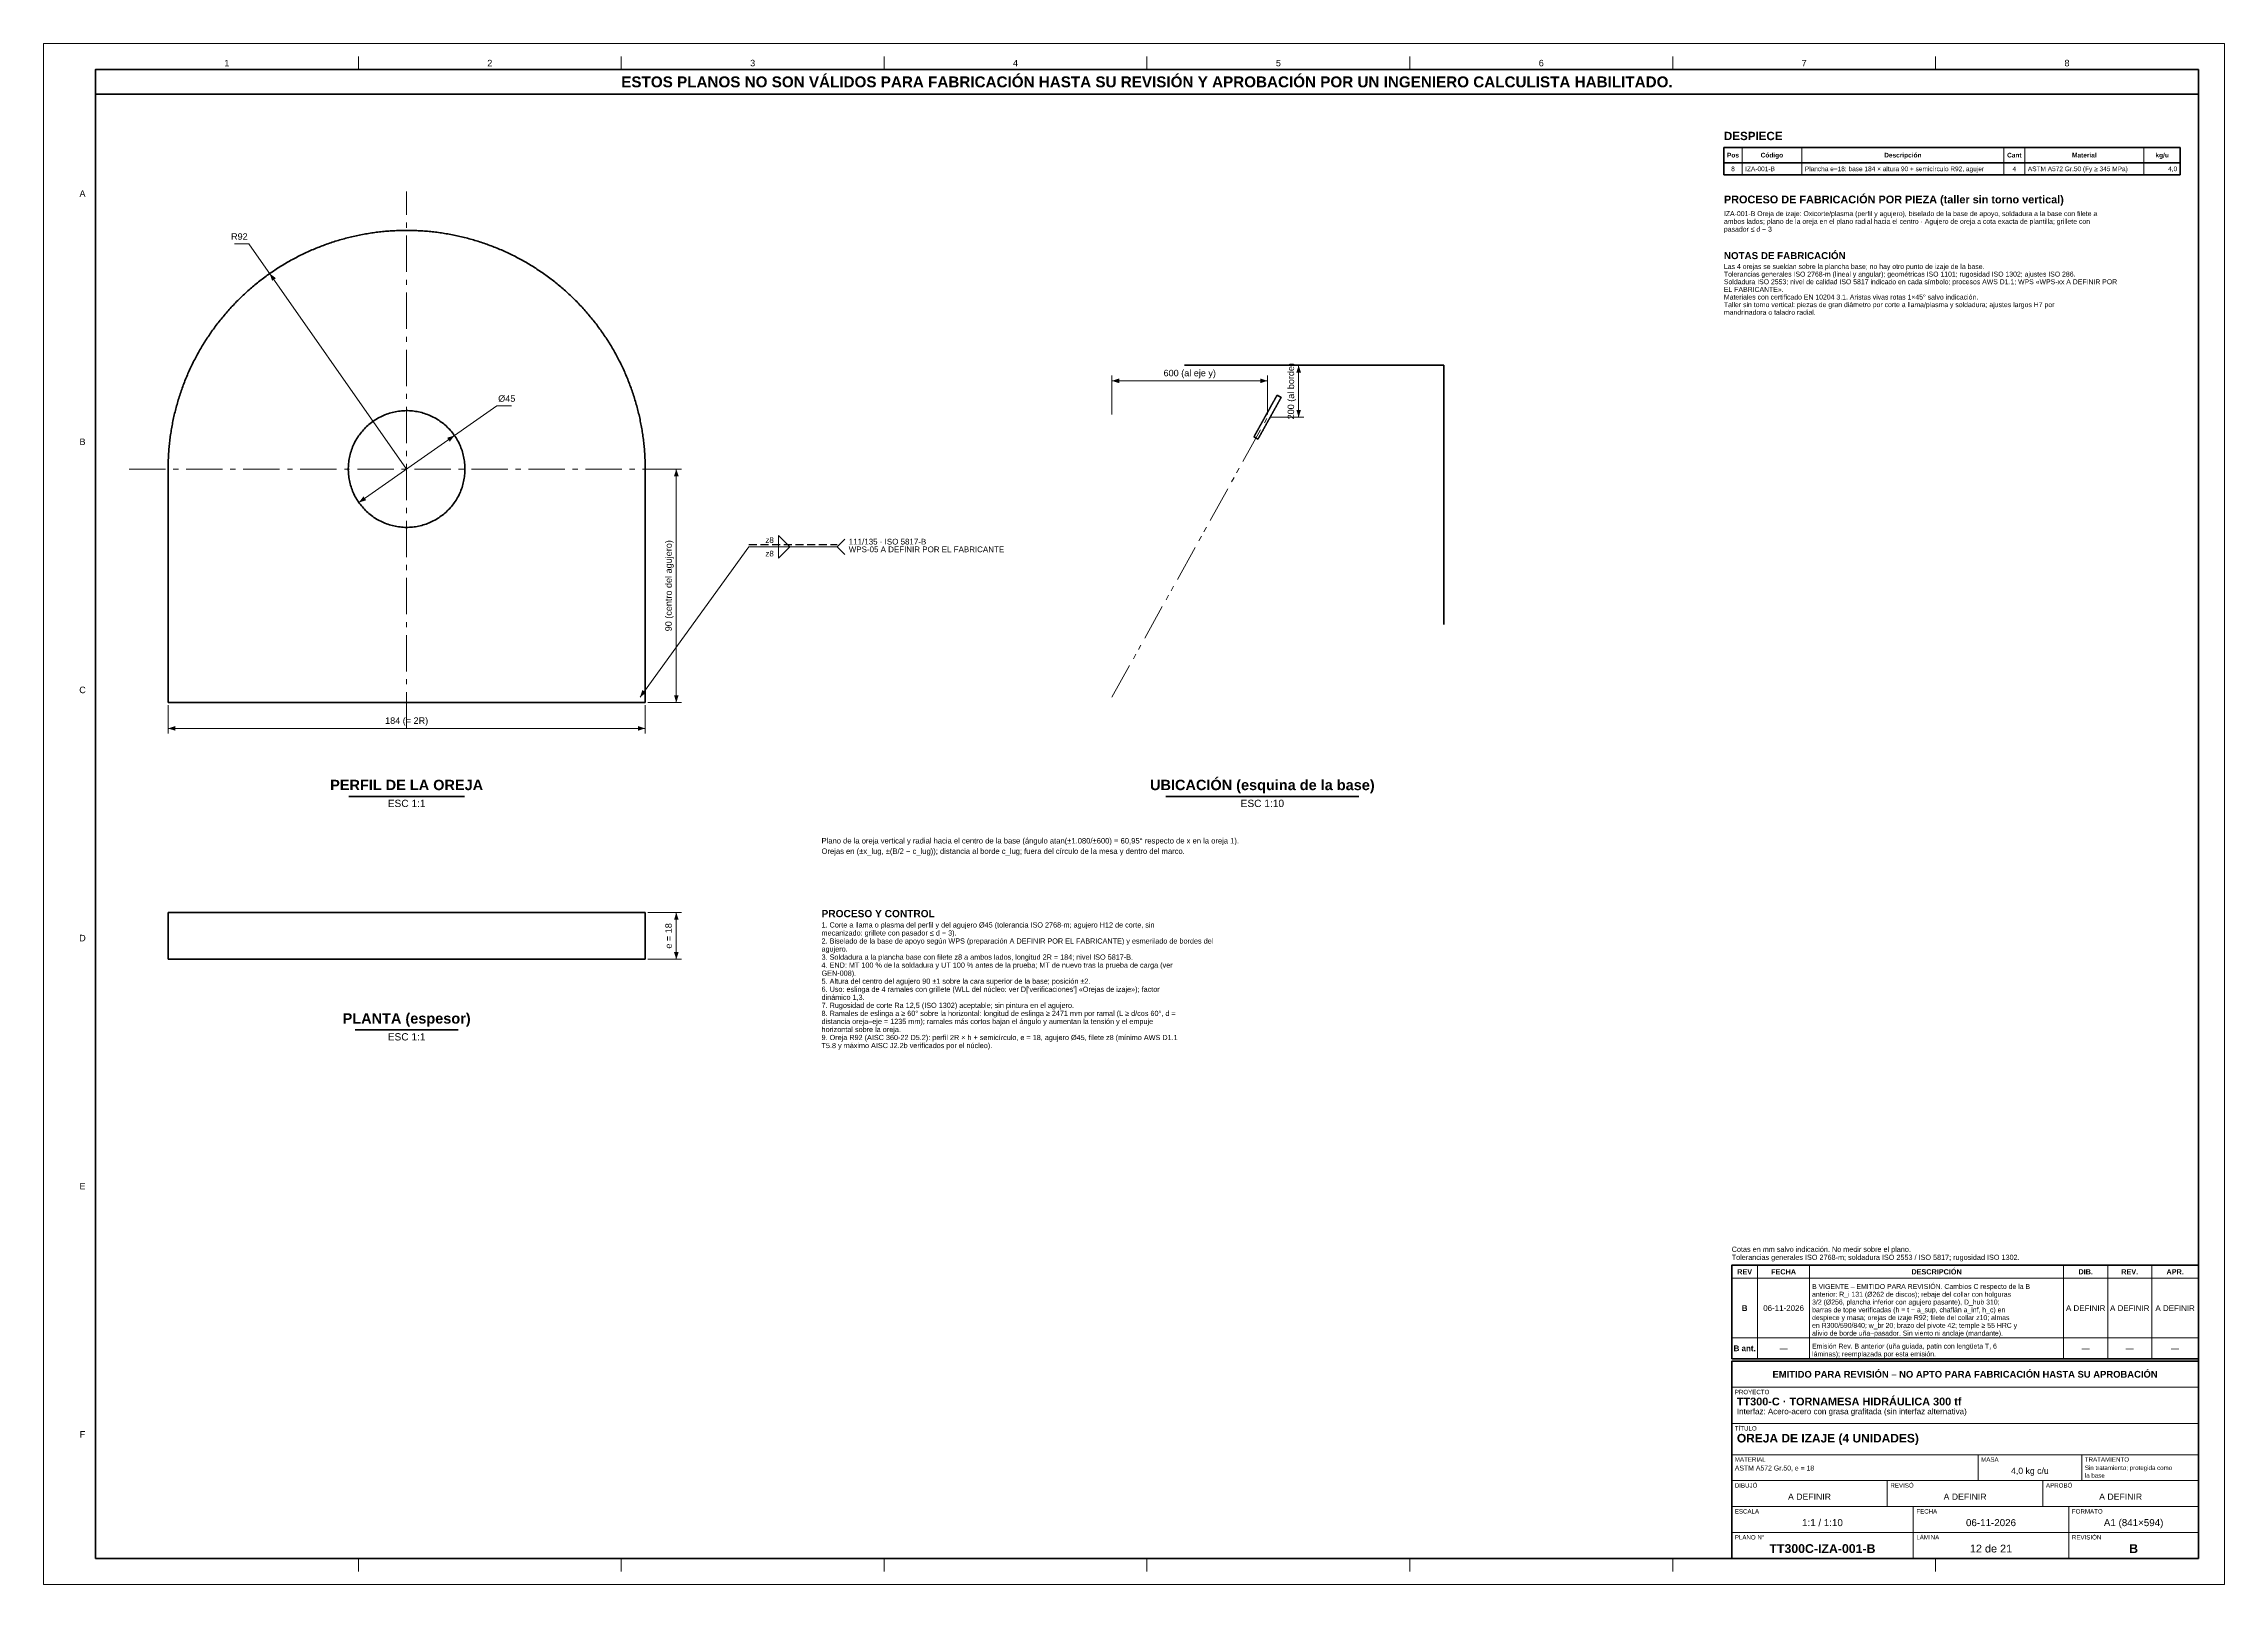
# Model space of a CAD drawing. Header units: millimetres. Extents: x 0 to 841, y 0 to 594.
import ezdxf
from ezdxf.enums import TextEntityAlignment as Align

# ---------------------------------------------------------------- set-up
doc = ezdxf.new("R2010")
doc.units = ezdxf.units.MM
for name, pattern in [('EJE', [22, 14, -3, 2, -3]), ('FANTASMA', [26, 14, -3, 2, -2, 2, -3]), ('OCULTO', [4.5, 3, -1.5])]:
    doc.linetypes.add(name, pattern=pattern)
for name, color, linetype, lineweight in [('COTA', 7, 'CONTINUOUS', 18), ('EJE', 7, 'EJE', 18), ('FANT', 7, 'FANTASMA', 18), ('FINA', 7, 'CONTINUOUS', 18), ('MARCO', 7, 'CONTINUOUS', 70), ('OCU', 7, 'OCULTO', 25), ('TXT', 7, 'CONTINUOUS', 25), ('VIS', 7, 'CONTINUOUS', 50)]:
    doc.layers.add(name, color=color, linetype=linetype, lineweight=lineweight)
doc.styles.add('STD', font='LiberationSans-Regular.ttf')
doc.styles.add('STDB', font='LiberationSans-Bold.ttf')

msp = doc.modelspace()

# ---------------------------------------------------------------- linework, layer by layer
at = {"layer": 'COTA'}
for p, q in [((79.2, 516.83), (73.55, 516.83)), ((140, 430), (79.2, 516.83)), ((412, 451), (412, 466)), ((412, 464), (472, 464)), ((472, 451), (472, 466)), ((473, 470), (486, 470)), ((484, 470), (484, 450)), ((121.57, 417.09), (174.81, 454.38)), ((174.81, 454.38), (180.46, 454.38)), ((473, 450), (486, 450)), ((233, 430), (246, 430)), ((244, 340), (244, 430)), ((230, 342), (272, 400)), ((272, 400), (306, 400)), ((306, 400), (309, 403)), ((306, 400), (309, 397)), ((48, 339), (48, 328)), ((232, 339), (232, 328)), ((233, 340), (246, 340)), ((48, 330), (232, 330)), ((233, 259), (246, 259)), ((244, 241), (244, 259)), ((233, 241), (246, 241))]:
    msp.add_line(p, q, dxfattribs=at)
for points in [[(283.4, 400), (283.4, 404.4), (287.8, 400)], [(283.4, 400), (283.4, 395.6), (287.8, 400)]]:
    msp.add_lwpolyline(points, close=True, dxfattribs=at)
for points in [[(87.23, 505.36), (88.1, 502.55), (89.57, 503.58)], [(412, 464), (414.8, 463.1), (414.8, 464.9)], [(472, 464), (469.2, 464.9), (469.2, 463.1)], [(484, 470), (483.1, 467.2), (484.9, 467.2)], [(484, 450), (484.9, 452.8), (483.1, 452.8)], [(158.43, 442.91), (155.62, 442.04), (156.65, 440.56)], [(244, 430), (243.1, 427.2), (244.9, 427.2)], [(121.57, 417.09), (124.38, 417.96), (123.35, 419.44)], [(230, 342), (232.37, 343.74), (230.91, 344.8)], [(244, 340), (244.9, 342.8), (243.1, 342.8)], [(48, 330), (50.8, 329.1), (50.8, 330.9)], [(232, 330), (229.2, 330.9), (229.2, 329.1)], [(244, 259), (243.1, 256.2), (244.9, 256.2)], [(244, 241), (244.9, 243.8), (243.1, 243.8)]]:
    msp.add_solid(points, dxfattribs=at)
at = {"layer": 'EJE'}
for p, q in [((140, 330), (140, 537)), ((33, 430), (247, 430))]:
    msp.add_line(p, q, dxfattribs=at)
at = {"layer": 'FANT'}
msp.add_line((412, 342), (472, 450), dxfattribs=at)
at = {"layer": 'FINA'}
for p, q in [((121.38, 584), (121.38, 589)), ((222.75, 584), (222.75, 589)), ((324.12, 584), (324.12, 589)), ((425.5, 584), (425.5, 589)), ((526.88, 584), (526.88, 589)), ((628.25, 584), (628.25, 589)), ((729.62, 584), (729.62, 589)), ((655, 554), (655, 543.42)), ((678, 554), (678, 543.42)), ((756, 554), (756, 543.42)), ((764, 554), (764, 543.42)), ((810, 554), (810, 543.42)), ((651, 118), (831, 118)), ((661, 87), (661, 123)), ((681, 87), (681, 123)), ((779, 87), (779, 123)), ((796, 87), (796, 123)), ((813, 87), (813, 123)), ((651, 95), (831, 95)), ((651, 87), (831, 87)), ((651, 86), (831, 86)), ((651, 76), (831, 76)), ((651, 62), (831, 62)), ((651, 50), (831, 50)), ((746, 40), (746, 50)), ((786, 40), (786, 50)), ((651, 40), (831, 40)), ((711, 30), (711, 40)), ((771, 30), (771, 40)), ((651, 30), (831, 30)), ((721, 20), (721, 30)), ((781, 20), (781, 30)), ((651, 20), (831, 20)), ((721, 10), (721, 20)), ((781, 10), (781, 20)), ((121.38, 10), (121.38, 5)), ((222.75, 10), (222.75, 5)), ((324.12, 10), (324.12, 5)), ((425.5, 10), (425.5, 5)), ((526.88, 10), (526.88, 5)), ((628.25, 10), (628.25, 5)), ((729.62, 10), (729.62, 5))]:
    msp.add_line(p, q, dxfattribs=at)
msp.add_lwpolyline([(0, 0), (841, 0), (841, 594), (0, 594)], close=True, dxfattribs=at)
at = {"layer": 'MARCO'}
for points in [[(20, 10), (831, 10), (831, 584), (20, 584)], [(20, 574.5), (831, 574.5), (831, 584), (20, 584)], [(651, 87), (831, 87), (831, 123), (651, 123)], [(651, 10), (831, 10), (831, 86), (651, 86)]]:
    msp.add_lwpolyline(points, close=True, dxfattribs=at)
at = {"layer": 'OCU'}
msp.add_line((272, 400.9), (306, 400.9), dxfattribs=at)
at = {"layer": 'VIS'}
for p, q in [((648, 554), (824, 554)), ((648, 554), (648, 543.42)), ((648, 548.02), (824, 548.02)), ((824, 554), (824, 543.42)), ((648, 543.42), (824, 543.42)), ((117.68, 303.8), (162.32, 303.8)), ((432.8, 303.8), (507.2, 303.8)), ((120.16, 213.8), (159.84, 213.8))]:
    msp.add_line(p, q, dxfattribs=at)
for points in [[(232, 430), (232, 430.6), (231.99, 431.2), (231.98, 431.8), (231.97, 432.4), (231.95, 433), (231.93, 433.6), (231.9, 434.2), (231.87, 434.8), (231.84, 435.4), (231.8, 436), (231.76, 436.6), (231.72, 437.2), (231.67, 437.8), (231.62, 438.4), (231.56, 439), (231.5, 439.6), (231.43, 440.19), (231.36, 440.79), (231.29, 441.39), (231.22, 441.98), (231.14, 442.58), (231.05, 443.17), (230.96, 443.77), (230.87, 444.36), (230.78, 444.96), (230.68, 445.55), (230.57, 446.14), (230.47, 446.73), (230.35, 447.32), (230.24, 447.91), (230.12, 448.5), (230, 449.09), (229.87, 449.68), (229.74, 450.26), (229.61, 450.85), (229.47, 451.43), (229.33, 452.02), (229.18, 452.6), (229.03, 453.18), (228.88, 453.76), (228.72, 454.34), (228.56, 454.92), (228.4, 455.5), (228.23, 456.08), (228.05, 456.65), (227.88, 457.23), (227.7, 457.8), (227.52, 458.37), (227.33, 458.94), (227.14, 459.51), (226.94, 460.08), (226.74, 460.65), (226.54, 461.21), (226.34, 461.78), (226.13, 462.34), (225.91, 462.9), (225.7, 463.46), (225.48, 464.02), (225.25, 464.58), (225.03, 465.14), (224.79, 465.69), (224.56, 466.25), (224.32, 466.8), (224.08, 467.35), (223.83, 467.89), (223.58, 468.44), (223.33, 468.99), (223.07, 469.53), (222.81, 470.07), (222.55, 470.61), (222.28, 471.15), (222.01, 471.69), (221.74, 472.22), (221.46, 472.75), (221.18, 473.29), (220.9, 473.81), (220.61, 474.34), (220.32, 474.87), (220.02, 475.39), (219.72, 475.91), (219.42, 476.43), (219.12, 476.95), (218.81, 477.47), (218.5, 477.98), (218.18, 478.49), (217.86, 479), (217.54, 479.51), (217.22, 480.01), (216.89, 480.52), (216.56, 481.02), (216.22, 481.52), (215.88, 482.01), (215.54, 482.51), (215.2, 483), (214.85, 483.49), (214.5, 483.98), (214.15, 484.46), (213.79, 484.95), (213.43, 485.43), (213.06, 485.91), (212.7, 486.38), (212.33, 486.86), (211.96, 487.33), (211.58, 487.8), (211.2, 488.26), (210.82, 488.73), (210.43, 489.19), (210.05, 489.65), (209.65, 490.1), (209.26, 490.56), (208.86, 491.01), (208.46, 491.46), (208.06, 491.9), (207.65, 492.34), (207.25, 492.79), (206.83, 493.22), (206.42, 493.66), (206, 494.09), (205.58, 494.52), (205.16, 494.95), (204.73, 495.37), (204.31, 495.79), (203.87, 496.21), (203.44, 496.63), (203, 497.04), (202.57, 497.45), (202.12, 497.86), (201.68, 498.26), (201.23, 498.66), (200.78, 499.06), (200.33, 499.46), (199.87, 499.85), (199.42, 500.24), (198.96, 500.63), (198.49, 501.01), (198.03, 501.39), (197.56, 501.77), (197.09, 502.14), (196.62, 502.51), (196.14, 502.88), (195.67, 503.25), (195.19, 503.61), (194.71, 503.97), (194.22, 504.32), (193.74, 504.68), (193.25, 505.03), (192.76, 505.37), (192.26, 505.71), (191.77, 506.05), (191.27, 506.39), (190.77, 506.72), (190.27, 507.05), (189.76, 507.38), (189.26, 507.7), (188.75, 508.02), (188.24, 508.34), (187.72, 508.65), (187.21, 508.96), (186.69, 509.27), (186.17, 509.57), (185.65, 509.87), (185.13, 510.17), (184.61, 510.46), (184.08, 510.75), (183.55, 511.04), (183.02, 511.32), (182.49, 511.6), (181.95, 511.88), (181.42, 512.15), (180.88, 512.42), (180.34, 512.68), (179.8, 512.94), (179.26, 513.2), (178.71, 513.46), (178.17, 513.71), (177.62, 513.96), (177.07, 514.2), (176.52, 514.44), (175.97, 514.68), (175.41, 514.91), (174.86, 515.14), (174.3, 515.37), (173.74, 515.59), (173.18, 515.81), (172.62, 516.02), (172.06, 516.23), (171.5, 516.44), (170.93, 516.64), (170.37, 516.84), (169.8, 517.04), (169.23, 517.23), (168.66, 517.42), (168.09, 517.61), (167.51, 517.79), (166.94, 517.97), (166.36, 518.14), (165.79, 518.31), (165.21, 518.48), (164.63, 518.64), (164.05, 518.8), (163.47, 518.96), (162.89, 519.11), (162.31, 519.25), (161.73, 519.4), (161.14, 519.54), (160.56, 519.67), (159.97, 519.81), (159.38, 519.94), (158.79, 520.06), (158.21, 520.18), (157.62, 520.3), (157.03, 520.41), (156.44, 520.52), (155.84, 520.63), (155.25, 520.73), (154.66, 520.82), (154.07, 520.92), (153.47, 521.01), (152.88, 521.09), (152.28, 521.18), (151.69, 521.25), (151.09, 521.33), (150.49, 521.4), (149.9, 521.47), (149.3, 521.53), (148.7, 521.59), (148.1, 521.64), (147.5, 521.69), (146.9, 521.74), (146.3, 521.78), (145.7, 521.82), (145.1, 521.86), (144.5, 521.89), (143.9, 521.92), (143.3, 521.94), (142.7, 521.96), (142.1, 521.98), (141.5, 521.99), (140.9, 522), (140.3, 522), (139.7, 522), (139.1, 522), (138.5, 521.99), (137.9, 521.98), (137.3, 521.96), (136.7, 521.94), (136.1, 521.92), (135.5, 521.89), (134.9, 521.86), (134.3, 521.82), (133.7, 521.78), (133.1, 521.74), (132.5, 521.69), (131.9, 521.64), (131.3, 521.59), (130.7, 521.53), (130.1, 521.47), (129.51, 521.4), (128.91, 521.33), (128.31, 521.25), (127.72, 521.18), (127.12, 521.09), (126.53, 521.01), (125.93, 520.92), (125.34, 520.82), (124.75, 520.73), (124.16, 520.63), (123.56, 520.52), (122.97, 520.41), (122.38, 520.3), (121.79, 520.18), (121.21, 520.06), (120.62, 519.94), (120.03, 519.81), (119.44, 519.67), (118.86, 519.54), (118.27, 519.4), (117.69, 519.25), (117.11, 519.11), (116.53, 518.96), (115.95, 518.8), (115.37, 518.64), (114.79, 518.48), (114.21, 518.31), (113.64, 518.14), (113.06, 517.97), (112.49, 517.79), (111.91, 517.61), (111.34, 517.42), (110.77, 517.23), (110.2, 517.04), (109.63, 516.84), (109.07, 516.64), (108.5, 516.44), (107.94, 516.23), (107.38, 516.02), (106.82, 515.81), (106.26, 515.59), (105.7, 515.37), (105.14, 515.14), (104.59, 514.91), (104.03, 514.68), (103.48, 514.44), (102.93, 514.2), (102.38, 513.96), (101.83, 513.71), (101.29, 513.46), (100.74, 513.2), (100.2, 512.94), (99.66, 512.68), (99.12, 512.42), (98.58, 512.15), (98.05, 511.88), (97.51, 511.6), (96.98, 511.32), (96.45, 511.04), (95.92, 510.75), (95.39, 510.46), (94.87, 510.17), (94.35, 509.87), (93.83, 509.57), (93.31, 509.27), (92.79, 508.96), (92.28, 508.65), (91.76, 508.34), (91.25, 508.02), (90.74, 507.7), (90.24, 507.38), (89.73, 507.05), (89.23, 506.72), (88.73, 506.39), (88.23, 506.05), (87.74, 505.71), (87.24, 505.37), (86.75, 505.03), (86.26, 504.68), (85.78, 504.32), (85.29, 503.97), (84.81, 503.61), (84.33, 503.25), (83.86, 502.88), (83.38, 502.51), (82.91, 502.14), (82.44, 501.77), (81.97, 501.39), (81.51, 501.01), (81.04, 500.63), (80.58, 500.24), (80.13, 499.85), (79.67, 499.46), (79.22, 499.06), (78.77, 498.66), (78.32, 498.26), (77.88, 497.86), (77.43, 497.45), (77, 497.04), (76.56, 496.63), (76.13, 496.21), (75.69, 495.79), (75.27, 495.37), (74.84, 494.95), (74.42, 494.52), (74, 494.09), (73.58, 493.66), (73.17, 493.22), (72.75, 492.79), (72.35, 492.34), (71.94, 491.9), (71.54, 491.46), (71.14, 491.01), (70.74, 490.56), (70.35, 490.1), (69.95, 489.65), (69.57, 489.19), (69.18, 488.73), (68.8, 488.26), (68.42, 487.8), (68.04, 487.33), (67.67, 486.86), (67.3, 486.38), (66.94, 485.91), (66.57, 485.43), (66.21, 484.95), (65.85, 484.46), (65.5, 483.98), (65.15, 483.49), (64.8, 483), (64.46, 482.51), (64.12, 482.01), (63.78, 481.52), (63.44, 481.02), (63.11, 480.52), (62.78, 480.01), (62.46, 479.51), (62.14, 479), (61.82, 478.49), (61.5, 477.98), (61.19, 477.47), (60.88, 476.95), (60.58, 476.43), (60.28, 475.91), (59.98, 475.39), (59.68, 474.87), (59.39, 474.34), (59.1, 473.81), (58.82, 473.29), (58.54, 472.75), (58.26, 472.22), (57.99, 471.69), (57.72, 471.15), (57.45, 470.61), (57.19, 470.07), (56.93, 469.53), (56.67, 468.99), (56.42, 468.44), (56.17, 467.89), (55.92, 467.35), (55.68, 466.8), (55.44, 466.25), (55.21, 465.69), (54.97, 465.14), (54.75, 464.58), (54.52, 464.02), (54.3, 463.46), (54.09, 462.9), (53.87, 462.34), (53.66, 461.78), (53.46, 461.21), (53.26, 460.65), (53.06, 460.08), (52.86, 459.51), (52.67, 458.94), (52.48, 458.37), (52.3, 457.8), (52.12, 457.23), (51.95, 456.65), (51.77, 456.08), (51.6, 455.5), (51.44, 454.92), (51.28, 454.34), (51.12, 453.76), (50.97, 453.18), (50.82, 452.6), (50.67, 452.02), (50.53, 451.43), (50.39, 450.85), (50.26, 450.26), (50.13, 449.68), (50, 449.09), (49.88, 448.5), (49.76, 447.91), (49.65, 447.32), (49.53, 446.73), (49.43, 446.14), (49.32, 445.55), (49.22, 444.96), (49.13, 444.36), (49.04, 443.77), (48.95, 443.17), (48.86, 442.58), (48.78, 441.98), (48.71, 441.39), (48.64, 440.79), (48.57, 440.19), (48.5, 439.6), (48.44, 439), (48.38, 438.4), (48.33, 437.8), (48.28, 437.2), (48.24, 436.6), (48.2, 436), (48.16, 435.4), (48.13, 434.8), (48.1, 434.2), (48.07, 433.6), (48.05, 433), (48.03, 432.4), (48.02, 431.8), (48.01, 431.2), (48, 430.6), (48, 430)], [(440, 470), (540, 470)], [(540, 370), (540, 470)], [(475.68, 458.48), (475.62, 458.37), (475.56, 458.27), (475.51, 458.16), (475.45, 458.06), (475.39, 457.95), (475.33, 457.85), (475.27, 457.74), (475.21, 457.64), (475.16, 457.53), (475.1, 457.43), (475.04, 457.32), (474.98, 457.22), (474.92, 457.11), (474.86, 457.01), (474.81, 456.9), (474.75, 456.8), (474.69, 456.69), (474.63, 456.59), (474.57, 456.48), (474.51, 456.38), (474.45, 456.27), (474.4, 456.17), (474.34, 456.06), (474.28, 455.96), (474.22, 455.85), (474.16, 455.75), (474.1, 455.64), (474.05, 455.54), (473.99, 455.43), (473.93, 455.33), (473.87, 455.22), (473.81, 455.12), (473.75, 455.01), (473.7, 454.9), (473.64, 454.8), (473.58, 454.69), (473.52, 454.59), (473.46, 454.48), (473.4, 454.38), (473.35, 454.27), (473.29, 454.17), (473.23, 454.06), (473.17, 453.96), (473.11, 453.85), (473.05, 453.75), (472.99, 453.64), (472.94, 453.54), (472.88, 453.43), (472.82, 453.33), (472.76, 453.22), (472.7, 453.12), (472.64, 453.01), (472.59, 452.91), (472.53, 452.8), (472.47, 452.7), (472.41, 452.59), (472.35, 452.49), (472.29, 452.38), (472.24, 452.28), (472.18, 452.17), (472.12, 452.07), (472.06, 451.96), (472, 451.86), (471.94, 451.75), (471.88, 451.65), (471.83, 451.54), (471.77, 451.44), (471.71, 451.33), (471.65, 451.23), (471.59, 451.12), (471.53, 451.02), (471.48, 450.91), (471.42, 450.81), (471.36, 450.7), (471.3, 450.59), (471.24, 450.49), (471.18, 450.38), (471.13, 450.28), (471.07, 450.17), (471.01, 450.07), (470.95, 449.96), (470.89, 449.86), (470.83, 449.75), (470.78, 449.65), (470.72, 449.54), (470.66, 449.44), (470.6, 449.33), (470.54, 449.23), (470.48, 449.12), (470.42, 449.02), (470.37, 448.91), (470.31, 448.81), (470.25, 448.7), (470.19, 448.6), (470.13, 448.49), (470.07, 448.39), (470.02, 448.28), (469.96, 448.18), (469.9, 448.07), (469.84, 447.97), (469.78, 447.86), (469.72, 447.76), (469.67, 447.65), (469.61, 447.55), (469.55, 447.44), (469.49, 447.34), (469.43, 447.23), (469.37, 447.13), (469.32, 447.02), (469.26, 446.92), (469.2, 446.81), (469.14, 446.71), (469.08, 446.6), (469.02, 446.49), (468.96, 446.39), (468.91, 446.28), (468.85, 446.18), (468.79, 446.07), (468.73, 445.97), (468.67, 445.86), (468.61, 445.76), (468.56, 445.65), (468.5, 445.55), (468.44, 445.44), (468.38, 445.34), (468.32, 445.23), (468.26, 445.13), (468.21, 445.02), (468.15, 444.92), (468.09, 444.81), (468.03, 444.71), (467.97, 444.6), (467.91, 444.5), (467.86, 444.39), (467.8, 444.29), (467.74, 444.18), (467.68, 444.08), (467.62, 443.97), (467.56, 443.87), (467.5, 443.76), (467.45, 443.66), (467.39, 443.55), (467.33, 443.45), (467.27, 443.34), (467.21, 443.24), (467.15, 443.13), (467.1, 443.03), (467.04, 442.92), (466.98, 442.82), (466.92, 442.71), (466.86, 442.61), (466.8, 442.5), (466.75, 442.39)], [(477.25, 457.61), (477.2, 457.5), (477.14, 457.39), (477.08, 457.29), (477.02, 457.18), (476.96, 457.08), (476.9, 456.97), (476.85, 456.87), (476.79, 456.76), (476.73, 456.66), (476.67, 456.55), (476.61, 456.45), (476.55, 456.34), (476.5, 456.24), (476.44, 456.13), (476.38, 456.03), (476.32, 455.92), (476.26, 455.82), (476.2, 455.71), (476.14, 455.61), (476.09, 455.5), (476.03, 455.4), (475.97, 455.29), (475.91, 455.19), (475.85, 455.08), (475.79, 454.98), (475.74, 454.87), (475.68, 454.77), (475.62, 454.66), (475.56, 454.56), (475.5, 454.45), (475.44, 454.35), (475.39, 454.24), (475.33, 454.14), (475.27, 454.03), (475.21, 453.93), (475.15, 453.82), (475.09, 453.72), (475.04, 453.61), (474.98, 453.51), (474.92, 453.4), (474.86, 453.29), (474.8, 453.19), (474.74, 453.08), (474.68, 452.98), (474.63, 452.87), (474.57, 452.77), (474.51, 452.66), (474.45, 452.56), (474.39, 452.45), (474.33, 452.35), (474.28, 452.24), (474.22, 452.14), (474.16, 452.03), (474.1, 451.93), (474.04, 451.82), (473.98, 451.72), (473.93, 451.61), (473.87, 451.51), (473.81, 451.4), (473.75, 451.3), (473.69, 451.19), (473.63, 451.09), (473.58, 450.98), (473.52, 450.88), (473.46, 450.77), (473.4, 450.67), (473.34, 450.56), (473.28, 450.46), (473.22, 450.35), (473.17, 450.25), (473.11, 450.14), (473.05, 450.04), (472.99, 449.93), (472.93, 449.83), (472.87, 449.72), (472.82, 449.62), (472.76, 449.51), (472.7, 449.41), (472.64, 449.3), (472.58, 449.19), (472.52, 449.09), (472.47, 448.98), (472.41, 448.88), (472.35, 448.77), (472.29, 448.67), (472.23, 448.56), (472.17, 448.46), (472.12, 448.35), (472.06, 448.25), (472, 448.14), (471.94, 448.04), (471.88, 447.93), (471.82, 447.83), (471.76, 447.72), (471.71, 447.62), (471.65, 447.51), (471.59, 447.41), (471.53, 447.3), (471.47, 447.2), (471.41, 447.09), (471.36, 446.99), (471.3, 446.88), (471.24, 446.78), (471.18, 446.67), (471.12, 446.57), (471.06, 446.46), (471.01, 446.36), (470.95, 446.25), (470.89, 446.15), (470.83, 446.04), (470.77, 445.94), (470.71, 445.83), (470.65, 445.73), (470.6, 445.62), (470.54, 445.52), (470.48, 445.41), (470.42, 445.31), (470.36, 445.2), (470.3, 445.1), (470.25, 444.99), (470.19, 444.88), (470.13, 444.78), (470.07, 444.67), (470.01, 444.57), (469.95, 444.46), (469.9, 444.36), (469.84, 444.25), (469.78, 444.15), (469.72, 444.04), (469.66, 443.94), (469.6, 443.83), (469.55, 443.73), (469.49, 443.62), (469.43, 443.52), (469.37, 443.41), (469.31, 443.31), (469.25, 443.2), (469.19, 443.1), (469.14, 442.99), (469.08, 442.89), (469.02, 442.78), (468.96, 442.68), (468.9, 442.57), (468.84, 442.47), (468.79, 442.36), (468.73, 442.26), (468.67, 442.15), (468.61, 442.05), (468.55, 441.94), (468.49, 441.84), (468.44, 441.73), (468.38, 441.63), (468.32, 441.52)], [(475.68, 458.48), (477.25, 457.61)], [(162.5, 430), (162.49, 429.4), (162.47, 428.8), (162.43, 428.2), (162.37, 427.6), (162.3, 427), (162.21, 426.41), (162.11, 425.81), (161.99, 425.22), (161.85, 424.64), (161.7, 424.06), (161.53, 423.48), (161.35, 422.9), (161.15, 422.34), (160.94, 421.77), (160.71, 421.22), (160.47, 420.67), (160.22, 420.12), (159.94, 419.58), (159.66, 419.06), (159.36, 418.53), (159.05, 418.02), (158.72, 417.52), (158.38, 417.02), (158.02, 416.53), (157.66, 416.06), (157.28, 415.59), (156.89, 415.13), (156.48, 414.69), (156.07, 414.25), (155.64, 413.83), (155.2, 413.41), (154.76, 413.01), (154.3, 412.63), (153.83, 412.25), (153.35, 411.89), (152.86, 411.54), (152.36, 411.2), (151.85, 410.87), (151.34, 410.56), (150.81, 410.27), (150.28, 409.99), (149.74, 409.72), (149.2, 409.47), (148.65, 409.23), (148.09, 409), (147.52, 408.79), (146.95, 408.6), (146.38, 408.42), (145.8, 408.26), (145.22, 408.11), (144.63, 407.98), (144.04, 407.87), (143.45, 407.77), (142.85, 407.68), (142.25, 407.61), (141.65, 407.56), (141.05, 407.52), (140.45, 407.5), (139.85, 407.5), (139.25, 407.51), (138.65, 407.54), (138.05, 407.58), (137.45, 407.65), (136.85, 407.72), (136.26, 407.81), (135.67, 407.92), (135.08, 408.05), (134.49, 408.18), (133.91, 408.34), (133.33, 408.51), (132.76, 408.7), (132.19, 408.9), (131.63, 409.11), (131.08, 409.34), (130.53, 409.59), (129.99, 409.85), (129.45, 410.13), (128.92, 410.41), (128.4, 410.72), (127.89, 411.03), (127.39, 411.37), (126.9, 411.71), (126.41, 412.07), (125.94, 412.44), (125.47, 412.82), (125.02, 413.21), (124.58, 413.62), (124.14, 414.04), (123.72, 414.47), (123.31, 414.91), (122.92, 415.36), (122.53, 415.82), (122.16, 416.29), (121.8, 416.77), (121.45, 417.27), (121.12, 417.77), (120.8, 418.28), (120.49, 418.79), (120.2, 419.32), (119.92, 419.85), (119.65, 420.39), (119.4, 420.94), (119.17, 421.49), (118.95, 422.05), (118.74, 422.62), (118.56, 423.19), (118.38, 423.77), (118.22, 424.35), (118.08, 424.93), (117.95, 425.52), (117.84, 426.11), (117.74, 426.7), (117.66, 427.3), (117.6, 427.9), (117.55, 428.5), (117.52, 429.1), (117.5, 429.7), (117.5, 430.3), (117.52, 430.9), (117.55, 431.5), (117.6, 432.1), (117.66, 432.7), (117.74, 433.3), (117.84, 433.89), (117.95, 434.48), (118.08, 435.07), (118.22, 435.65), (118.38, 436.23), (118.56, 436.81), (118.74, 437.38), (118.95, 437.95), (119.17, 438.51), (119.4, 439.06), (119.65, 439.61), (119.92, 440.15), (120.2, 440.68), (120.49, 441.21), (120.8, 441.72), (121.12, 442.23), (121.45, 442.73), (121.8, 443.23), (122.16, 443.71), (122.53, 444.18), (122.92, 444.64), (123.31, 445.09), (123.72, 445.53), (124.14, 445.96), (124.58, 446.38), (125.02, 446.79), (125.47, 447.18), (125.94, 447.56), (126.41, 447.93), (126.9, 448.29), (127.39, 448.63), (127.89, 448.97), (128.4, 449.28), (128.92, 449.59), (129.45, 449.87), (129.99, 450.15), (130.53, 450.41), (131.08, 450.66), (131.63, 450.89), (132.19, 451.1), (132.76, 451.3), (133.33, 451.49), (133.91, 451.66), (134.49, 451.82), (135.08, 451.95), (135.67, 452.08), (136.26, 452.19), (136.85, 452.28), (137.45, 452.35), (138.05, 452.42), (138.65, 452.46), (139.25, 452.49), (139.85, 452.5), (140.45, 452.5), (141.05, 452.48), (141.65, 452.44), (142.25, 452.39), (142.85, 452.32), (143.45, 452.23), (144.04, 452.13), (144.63, 452.02), (145.22, 451.89), (145.8, 451.74), (146.38, 451.58), (146.95, 451.4), (147.52, 451.21), (148.09, 451), (148.65, 450.77), (149.2, 450.53), (149.74, 450.28), (150.28, 450.01), (150.81, 449.73), (151.34, 449.44), (151.85, 449.13), (152.36, 448.8), (152.86, 448.46), (153.35, 448.11), (153.83, 447.75), (154.3, 447.37), (154.76, 446.99), (155.2, 446.59), (155.64, 446.17), (156.07, 445.75), (156.48, 445.31), (156.89, 444.87), (157.28, 444.41), (157.66, 443.94), (158.02, 443.47), (158.38, 442.98), (158.72, 442.48), (159.05, 441.98), (159.36, 441.47), (159.66, 440.94), (159.94, 440.42), (160.22, 439.88), (160.47, 439.33), (160.71, 438.78), (160.94, 438.23), (161.15, 437.66), (161.35, 437.1), (161.53, 436.52), (161.7, 435.94), (161.85, 435.36), (161.99, 434.78), (162.11, 434.19), (162.21, 433.59), (162.3, 433), (162.37, 432.4), (162.43, 431.8), (162.47, 431.2), (162.49, 430.6), (162.5, 430)], [(468.32, 441.52), (466.75, 442.39)], [(48, 430), (48, 340)], [(232, 340), (232, 430)], [(48, 340), (232, 340)], [(48, 241), (48, 259)], [(232, 259), (231.4, 259), (230.8, 259), (230.2, 259), (229.59, 259), (228.99, 259), (228.39, 259), (227.79, 259), (227.19, 259), (226.59, 259), (225.99, 259), (225.39, 259), (224.78, 259), (224.18, 259), (223.58, 259), (222.98, 259), (222.38, 259), (221.78, 259), (221.18, 259), (220.58, 259), (219.97, 259), (219.37, 259), (218.77, 259), (218.17, 259), (217.57, 259), (216.97, 259), (216.37, 259), (215.76, 259), (215.16, 259), (214.56, 259), (213.96, 259), (213.36, 259), (212.76, 259), (212.16, 259), (211.56, 259), (210.95, 259), (210.35, 259), (209.75, 259), (209.15, 259), (208.55, 259), (207.95, 259), (207.35, 259), (206.75, 259), (206.14, 259), (205.54, 259), (204.94, 259), (204.34, 259), (203.74, 259), (203.14, 259), (202.54, 259), (201.93, 259), (201.33, 259), (200.73, 259), (200.13, 259), (199.53, 259), (198.93, 259), (198.33, 259), (197.73, 259), (197.12, 259), (196.52, 259), (195.92, 259), (195.32, 259), (194.72, 259), (194.12, 259), (193.52, 259), (192.92, 259), (192.31, 259), (191.71, 259), (191.11, 259), (190.51, 259), (189.91, 259), (189.31, 259), (188.71, 259), (188.1, 259), (187.5, 259), (186.9, 259), (186.3, 259), (185.7, 259), (185.1, 259), (184.5, 259), (183.9, 259), (183.29, 259), (182.69, 259), (182.09, 259), (181.49, 259), (180.89, 259), (180.29, 259), (179.69, 259), (179.08, 259), (178.48, 259), (177.88, 259), (177.28, 259), (176.68, 259), (176.08, 259), (175.48, 259), (174.88, 259), (174.27, 259), (173.67, 259), (173.07, 259), (172.47, 259), (171.87, 259), (171.27, 259), (170.67, 259), (170.07, 259), (169.46, 259), (168.86, 259), (168.26, 259), (167.66, 259), (167.06, 259), (166.46, 259), (165.86, 259), (165.25, 259), (164.65, 259), (164.05, 259), (163.45, 259), (162.85, 259), (162.25, 259), (161.65, 259), (161.05, 259), (160.44, 259), (159.84, 259), (159.24, 259), (158.64, 259), (158.04, 259), (157.44, 259), (156.84, 259), (156.24, 259), (155.63, 259), (155.03, 259), (154.43, 259), (153.83, 259), (153.23, 259), (152.63, 259), (152.03, 259), (151.42, 259), (150.82, 259), (150.22, 259), (149.62, 259), (149.02, 259), (148.42, 259), (147.82, 259), (147.22, 259), (146.61, 259), (146.01, 259), (145.41, 259), (144.81, 259), (144.21, 259), (143.61, 259), (143.01, 259), (142.41, 259), (141.8, 259), (141.2, 259), (140.6, 259), (140, 259), (139.4, 259), (138.8, 259), (138.2, 259), (137.59, 259), (136.99, 259), (136.39, 259), (135.79, 259), (135.19, 259), (134.59, 259), (133.99, 259), (133.39, 259), (132.78, 259), (132.18, 259), (131.58, 259), (130.98, 259), (130.38, 259), (129.78, 259), (129.18, 259), (128.58, 259), (127.97, 259), (127.37, 259), (126.77, 259), (126.17, 259), (125.57, 259), (124.97, 259), (124.37, 259), (123.76, 259), (123.16, 259), (122.56, 259), (121.96, 259), (121.36, 259), (120.76, 259), (120.16, 259), (119.56, 259), (118.95, 259), (118.35, 259), (117.75, 259), (117.15, 259), (116.55, 259), (115.95, 259), (115.35, 259), (114.75, 259), (114.14, 259), (113.54, 259), (112.94, 259), (112.34, 259), (111.74, 259), (111.14, 259), (110.54, 259), (109.93, 259), (109.33, 259), (108.73, 259), (108.13, 259), (107.53, 259), (106.93, 259), (106.33, 259), (105.73, 259), (105.12, 259), (104.52, 259), (103.92, 259), (103.32, 259), (102.72, 259), (102.12, 259), (101.52, 259), (100.92, 259), (100.31, 259), (99.71, 259), (99.11, 259), (98.51, 259), (97.91, 259), (97.31, 259), (96.71, 259), (96.1, 259), (95.5, 259), (94.9, 259), (94.3, 259), (93.7, 259), (93.1, 259), (92.5, 259), (91.9, 259), (91.29, 259), (90.69, 259), (90.09, 259), (89.49, 259), (88.89, 259), (88.29, 259), (87.69, 259), (87.08, 259), (86.48, 259), (85.88, 259), (85.28, 259), (84.68, 259), (84.08, 259), (83.48, 259), (82.88, 259), (82.27, 259), (81.67, 259), (81.07, 259), (80.47, 259), (79.87, 259), (79.27, 259), (78.67, 259), (78.07, 259), (77.46, 259), (76.86, 259), (76.26, 259), (75.66, 259), (75.06, 259), (74.46, 259), (73.86, 259), (73.25, 259), (72.65, 259), (72.05, 259), (71.45, 259), (70.85, 259), (70.25, 259), (69.65, 259), (69.05, 259), (68.44, 259), (67.84, 259), (67.24, 259), (66.64, 259), (66.04, 259), (65.44, 259), (64.84, 259), (64.24, 259), (63.63, 259), (63.03, 259), (62.43, 259), (61.83, 259), (61.23, 259), (60.63, 259), (60.03, 259), (59.42, 259), (58.82, 259), (58.22, 259), (57.62, 259), (57.02, 259), (56.42, 259), (55.82, 259), (55.22, 259), (54.61, 259), (54.01, 259), (53.41, 259), (52.81, 259), (52.21, 259), (51.61, 259), (51.01, 259), (50.41, 259), (49.8, 259), (49.2, 259), (48.6, 259), (48, 259)], [(232, 259), (232, 241)], [(232, 241), (231.4, 241), (230.8, 241), (230.2, 241), (229.59, 241), (228.99, 241), (228.39, 241), (227.79, 241), (227.19, 241), (226.59, 241), (225.99, 241), (225.39, 241), (224.78, 241), (224.18, 241), (223.58, 241), (222.98, 241), (222.38, 241), (221.78, 241), (221.18, 241), (220.58, 241), (219.97, 241), (219.37, 241), (218.77, 241), (218.17, 241), (217.57, 241), (216.97, 241), (216.37, 241), (215.76, 241), (215.16, 241), (214.56, 241), (213.96, 241), (213.36, 241), (212.76, 241), (212.16, 241), (211.56, 241), (210.95, 241), (210.35, 241), (209.75, 241), (209.15, 241), (208.55, 241), (207.95, 241), (207.35, 241), (206.75, 241), (206.14, 241), (205.54, 241), (204.94, 241), (204.34, 241), (203.74, 241), (203.14, 241), (202.54, 241), (201.93, 241), (201.33, 241), (200.73, 241), (200.13, 241), (199.53, 241), (198.93, 241), (198.33, 241), (197.73, 241), (197.12, 241), (196.52, 241), (195.92, 241), (195.32, 241), (194.72, 241), (194.12, 241), (193.52, 241), (192.92, 241), (192.31, 241), (191.71, 241), (191.11, 241), (190.51, 241), (189.91, 241), (189.31, 241), (188.71, 241), (188.1, 241), (187.5, 241), (186.9, 241), (186.3, 241), (185.7, 241), (185.1, 241), (184.5, 241), (183.9, 241), (183.29, 241), (182.69, 241), (182.09, 241), (181.49, 241), (180.89, 241), (180.29, 241), (179.69, 241), (179.08, 241), (178.48, 241), (177.88, 241), (177.28, 241), (176.68, 241), (176.08, 241), (175.48, 241), (174.88, 241), (174.27, 241), (173.67, 241), (173.07, 241), (172.47, 241), (171.87, 241), (171.27, 241), (170.67, 241), (170.07, 241), (169.46, 241), (168.86, 241), (168.26, 241), (167.66, 241), (167.06, 241), (166.46, 241), (165.86, 241), (165.25, 241), (164.65, 241), (164.05, 241), (163.45, 241), (162.85, 241), (162.25, 241), (161.65, 241), (161.05, 241), (160.44, 241), (159.84, 241), (159.24, 241), (158.64, 241), (158.04, 241), (157.44, 241), (156.84, 241), (156.24, 241), (155.63, 241), (155.03, 241), (154.43, 241), (153.83, 241), (153.23, 241), (152.63, 241), (152.03, 241), (151.42, 241), (150.82, 241), (150.22, 241), (149.62, 241), (149.02, 241), (148.42, 241), (147.82, 241), (147.22, 241), (146.61, 241), (146.01, 241), (145.41, 241), (144.81, 241), (144.21, 241), (143.61, 241), (143.01, 241), (142.41, 241), (141.8, 241), (141.2, 241), (140.6, 241), (140, 241), (139.4, 241), (138.8, 241), (138.2, 241), (137.59, 241), (136.99, 241), (136.39, 241), (135.79, 241), (135.19, 241), (134.59, 241), (133.99, 241), (133.39, 241), (132.78, 241), (132.18, 241), (131.58, 241), (130.98, 241), (130.38, 241), (129.78, 241), (129.18, 241), (128.58, 241), (127.97, 241), (127.37, 241), (126.77, 241), (126.17, 241), (125.57, 241), (124.97, 241), (124.37, 241), (123.76, 241), (123.16, 241), (122.56, 241), (121.96, 241), (121.36, 241), (120.76, 241), (120.16, 241), (119.56, 241), (118.95, 241), (118.35, 241), (117.75, 241), (117.15, 241), (116.55, 241), (115.95, 241), (115.35, 241), (114.75, 241), (114.14, 241), (113.54, 241), (112.94, 241), (112.34, 241), (111.74, 241), (111.14, 241), (110.54, 241), (109.93, 241), (109.33, 241), (108.73, 241), (108.13, 241), (107.53, 241), (106.93, 241), (106.33, 241), (105.73, 241), (105.12, 241), (104.52, 241), (103.92, 241), (103.32, 241), (102.72, 241), (102.12, 241), (101.52, 241), (100.92, 241), (100.31, 241), (99.71, 241), (99.11, 241), (98.51, 241), (97.91, 241), (97.31, 241), (96.71, 241), (96.1, 241), (95.5, 241), (94.9, 241), (94.3, 241), (93.7, 241), (93.1, 241), (92.5, 241), (91.9, 241), (91.29, 241), (90.69, 241), (90.09, 241), (89.49, 241), (88.89, 241), (88.29, 241), (87.69, 241), (87.08, 241), (86.48, 241), (85.88, 241), (85.28, 241), (84.68, 241), (84.08, 241), (83.48, 241), (82.88, 241), (82.27, 241), (81.67, 241), (81.07, 241), (80.47, 241), (79.87, 241), (79.27, 241), (78.67, 241), (78.07, 241), (77.46, 241), (76.86, 241), (76.26, 241), (75.66, 241), (75.06, 241), (74.46, 241), (73.86, 241), (73.25, 241), (72.65, 241), (72.05, 241), (71.45, 241), (70.85, 241), (70.25, 241), (69.65, 241), (69.05, 241), (68.44, 241), (67.84, 241), (67.24, 241), (66.64, 241), (66.04, 241), (65.44, 241), (64.84, 241), (64.24, 241), (63.63, 241), (63.03, 241), (62.43, 241), (61.83, 241), (61.23, 241), (60.63, 241), (60.03, 241), (59.42, 241), (58.82, 241), (58.22, 241), (57.62, 241), (57.02, 241), (56.42, 241), (55.82, 241), (55.22, 241), (54.61, 241), (54.01, 241), (53.41, 241), (52.81, 241), (52.21, 241), (51.61, 241), (51.01, 241), (50.41, 241), (49.8, 241), (49.2, 241), (48.6, 241), (48, 241)]]:
    msp.add_lwpolyline(points, dxfattribs=at)

# ---------------------------------------------------------------- texts
at = {"layer": 'TXT'}
for s, height, style, p in [('1', 2.5, 'STD', (70.69, 586.5)), ('2', 2.5, 'STD', (172.06, 586.5)), ('ESTOS PLANOS NO SON VÁLIDOS PARA FABRICACIÓN HASTA SU REVISIÓN Y APROBACIÓN POR UN INGENIERO CALCULISTA HABILITADO.', 4.2, 'STDB', (425.5, 579.25)), ('3', 2.5, 'STD', (273.44, 586.5)), ('4', 2.5, 'STD', (374.81, 586.5)), ('5', 2.5, 'STD', (476.19, 586.5)), ('6', 2.5, 'STD', (577.56, 586.5)), ('7', 2.5, 'STD', (678.94, 586.5)), ('8', 2.5, 'STD', (780.31, 586.5)), ('Pos', 1.8, 'STDB', (651.5, 551.01)), ('Código', 1.8, 'STDB', (666.5, 551.01)), ('Descripción', 1.8, 'STDB', (717, 551.01)), ('Cant', 1.8, 'STDB', (760, 551.01)), ('Material', 1.8, 'STDB', (787, 551.01)), ('kg/u', 1.8, 'STDB', (817, 551.01)), ('8', 1.8, 'STD', (651.5, 545.72)), ('4', 1.8, 'STD', (760, 545.72)), ('A', 2.5, 'STD', (15, 536.17)), ('B', 2.5, 'STD', (15, 440.5)), ('C', 2.5, 'STD', (15, 344.83)), ('D', 2.5, 'STD', (15, 249.17)), ('E', 2.5, 'STD', (15, 153.5)), ('REV', 2, 'STDB', (656, 120.5)), ('FECHA', 2, 'STDB', (671, 120.5)), ('DESCRIPCIÓN', 2, 'STDB', (730, 120.5)), ('DIB.', 2, 'STDB', (787.5, 120.5)), ('REV.', 2, 'STDB', (804.5, 120.5)), ('APR.', 2, 'STDB', (822, 120.5)), ('B', 2.2, 'STDB', (656, 106.5)), ('06-11-2026', 2.2, 'STD', (671, 106.5)), ('A DEFINIR', 2.2, 'STD', (787.5, 106.5)), ('A DEFINIR', 2.2, 'STD', (804.5, 106.5)), ('A DEFINIR', 2.2, 'STD', (822, 106.5)), ('B ant.', 2.2, 'STDB', (656, 91)), ('—', 2.2, 'STD', (671, 91)), ('—', 2.2, 'STD', (787.5, 91)), ('—', 2.2, 'STD', (804.5, 91)), ('—', 2.2, 'STD', (822, 91)), ('EMITIDO PARA REVISIÓN – NO APTO PARA FABRICACIÓN HASTA SU APROBACIÓN', 2.6, 'STDB', (741, 81)), ('F', 2.5, 'STD', (15, 57.83)), ('4,0 kg c/u', 2.4, 'STD', (766, 43.8)), ('A DEFINIR', 2.4, 'STD', (681, 33.8)), ('A DEFINIR', 2.4, 'STD', (741, 33.8)), ('A DEFINIR', 2.4, 'STD', (801, 33.8)), ('1:1 / 1:10', 2.7, 'STD', (686, 23.8)), ('A1 (841×594)', 2.7, 'STD', (806, 23.8)), ('06-11-2026', 2.7, 'STD', (751, 23.8)), ('TT300C-IZA-001-B', 3.4, 'STDB', (686, 13.8)), ('12 de 21', 3, 'STD', (751, 13.8)), ('B', 3.4, 'STDB', (806, 13.8))]:
    msp.add_text(s, height=height, dxfattribs=dict(at, style=style)).set_placement(p, align=Align.MIDDLE_CENTER)
for s, height, style, p in [('DESPIECE', 3.2, 'STDB', (648, 560)), ('PROCESO DE FABRICACIÓN POR PIEZA (taller sin torno vertical)', 3, 'STDB', (648, 535.42)), ('ambos lados; plano de la oreja en el plano radial hacia el centro · Agujero de oreja a cota exacta de plantilla; grillete con', 1.9, 'STD', (648, 526.42)), ('pasador ≤ d − 3', 1.9, 'STD', (648, 523.42)), ('IZA-001-B Oreja de izaje: Oxicorte/plasma (perfil y agujero), biselado de la base de apoyo, soldadura a la base con filete a', 1.9, 'STD', (648, 529.42)), ('NOTAS DE FABRICACIÓN', 2.7, 'STDB', (648, 513.62)), ('Tolerancias generales ISO 2768-m (lineal y angular); geométricas ISO 1101; rugosidad ISO 1302; ajustes ISO 286.', 1.9, 'STD', (648, 506.09)), ('Las 4 orejas se sueldan sobre la plancha base; no hay otro punto de izaje de la base.', 1.9, 'STD', (648, 509.03)), ('Soldadura ISO 2553; nivel de calidad ISO 5817 indicado en cada símbolo; procesos AWS D1.1; WPS «WPS-xx A DEFINIR POR', 1.9, 'STD', (648, 503.14)), ('EL FABRICANTE».', 1.9, 'STD', (648, 500.2)), ('Materiales con certificado EN 10204 3.1. Aristas vivas rotas 1×45° salvo indicación.', 1.9, 'STD', (648, 497.25)), ('Taller sin torno vertical: piezas de gran diámetro por corte a llama/plasma y soldadura; ajustes largos H7 por', 1.9, 'STD', (648, 494.31)), ('mandrinadora o taladro radial.', 1.9, 'STD', (648, 491.36)), ('1. Corte a llama o plasma del perfil y del agujero Ø45 (tolerancia ISO 2768-m; agujero H12 de corte, sin', 2, 'STD', (300, 255.24)), ('PROCESO Y CONTROL', 2.8, 'STDB', (300, 260)), ('agujero.', 2, 'STD', (300, 245.94)), ('2. Biselado de la base de apoyo según WPS (preparación A DEFINIR POR EL FABRICANTE) y esmerilado de bordes del', 2, 'STD', (300, 249.04)), ('mecanizado: grillete con pasador ≤ d − 3).', 2, 'STD', (300, 252.14)), ('4. END: MT 100 % de la soldadura y UT 100 % antes de la prueba; MT de nuevo tras la prueba de carga (ver', 2, 'STD', (300, 239.74)), ('3. Soldadura a la plancha base con filete z8 a ambos lados, longitud 2R = 184; nivel ISO 5817-B.', 2, 'STD', (300, 242.84)), ('GEN-008).', 2, 'STD', (300, 236.64)), ('5. Altura del centro del agujero 90 ±1 sobre la cara superior de la base; posición ±2.', 2, 'STD', (300, 233.54)), ('dinámico 1,3.', 2, 'STD', (300, 227.34)), ("6. Uso: eslinga de 4 ramales con grillete (WLL del núcleo: ver D['verificaciones'] «Orejas de izaje»); factor", 2, 'STD', (300, 230.44)), ('8. Ramales de eslinga a ≥ 60° sobre la horizontal: longitud de eslinga ≥ 2471 mm por ramal (L ≥ d/cos 60°, d =', 2, 'STD', (300, 221.14)), ('7. Rugosidad de corte Ra 12,5 (ISO 1302) aceptable; sin pintura en el agujero.', 2, 'STD', (300, 224.24)), ('distancia oreja–eje = 1235 mm); ramales más cortos bajan el ángulo y aumentan la tensión y el empuje', 2, 'STD', (300, 218.04)), ('9. Oreja R92 (AISC 360-22 D5.2): perfil 2R × h + semicírculo, e = 18, agujero Ø45, filete z8 (mínimo AWS D1.1', 2, 'STD', (300, 211.84)), ('horizontal sobre la oreja.', 2, 'STD', (300, 214.94)), ('T5.8 y máximo AISC J2.2b verificados por el núcleo).', 2, 'STD', (300, 208.74)), ('3/2 (Ø256, plancha inferior con agujero pasante), D_hub 310;', 1.9, 'STD', (682, 109.8)), ('anterior: R_i 131 (Ø262 de discos); rebaje del collar con holguras', 1.9, 'STD', (682, 112.8)), ('B VIGENTE – EMITIDO PARA REVISIÓN. Cambios C respecto de la B', 1.9, 'STD', (682, 115.8)), ('despiece y masa; orejas de izaje R92; filete del collar z10; almas', 1.9, 'STD', (682, 103.8)), ('barras de tope verificadas (h = t − a_sup, chaflán a_inf, h_c) en', 1.9, 'STD', (682, 106.8)), ('en R300/590/840; w_br 20; brazo del pivote 42; temple ≥ 55 HRC y', 1.9, 'STD', (682, 100.8)), ('alivio de borde uña–pasador. Sin viento ni anclaje (mandante).', 1.9, 'STD', (682, 97.8)), ('Emisión Rev. B anterior (uña guiada, patín con lengüeta T, 6', 1.9, 'STD', (682, 92.8)), ('láminas); reemplazada por esta emisión.', 1.9, 'STD', (682, 89.8)), ('PROYECTO', 1.7, 'STD', (652.2, 75)), ('TT300-C · TORNAMESA HIDRÁULICA 300 tf', 3, 'STDB', (653, 72)), ('Interfaz: Acero-acero con grasa grafitada (sin interfaz alternativa)', 2.2, 'STD', (653, 67.8)), ('TÍTULO', 1.7, 'STD', (652.2, 61)), ('OREJA DE IZAJE (4 UNIDADES)', 3.3, 'STDB', (653, 58)), ('ASTM A572 Gr.50, e = 18', 1.9, 'STD', (652.2, 45.8)), ('MATERIAL', 1.7, 'STD', (652.2, 49)), ('MASA', 1.7, 'STD', (747.2, 49)), ('TRATAMIENTO', 1.7, 'STD', (787.2, 49)), ('Sin tratamiento; protegida como', 1.7, 'STD', (787.2, 45.8)), ('la base', 1.7, 'STD', (787.2, 42.8)), ('DIBUJÓ', 1.7, 'STD', (652.2, 39)), ('REVISÓ', 1.7, 'STD', (712.2, 39)), ('APROBÓ', 1.7, 'STD', (772.2, 39)), ('ESCALA', 1.7, 'STD', (652.2, 29)), ('FECHA', 1.7, 'STD', (722.2, 29)), ('FORMATO', 1.7, 'STD', (782.2, 29)), ('PLANO N°', 1.7, 'STD', (652.2, 19)), ('LÁMINA', 1.7, 'STD', (722.2, 19)), ('REVISIÓN', 1.7, 'STD', (782.2, 19))]:
    msp.add_text(s, height=height, dxfattribs=dict(at, style=style)).set_placement(p, align=Align.TOP_LEFT)
at = {"layer": 'TXT', "style": 'STD'}
for s, height, p in [('Plancha e=18: base 184 × altura 90 + semicírculo R92, agujer', 1.8, (679.2, 545.72)), ('ASTM A572 Gr.50 (Fy ≥ 345 MPa)', 1.8, (765.2, 545.72)), ('IZA-001-B', 1.8, (656.2, 545.72)), ('WPS-05 A DEFINIR POR EL FABRICANTE', 2.2, (310.5, 399.03)), ('111/135 · ISO 5817-B', 2.2, (310.5, 402))]:
    msp.add_text(s, height=height, dxfattribs=at).set_placement(p, align=Align.MIDDLE_LEFT)
for s, height, p in [('4,0', 1.8, (822.8, 545.72)), ('z8', 2.2, (281.6, 402.6)), ('z8', 2.2, (281.6, 397.4))]:
    msp.add_text(s, height=height, dxfattribs=at).set_placement(p, align=Align.MIDDLE_RIGHT)
msp.add_text('R92', height=2.5, dxfattribs=at).set_placement((78.7, 517.63), align=Align.BOTTOM_RIGHT)
at = {"layer": 'TXT'}
for s, height, style, p in [('600 (al eje y)', 2.5, 'STD', (442, 465)), ('184 (= 2R)', 2.5, 'STD', (140, 331)), ('UBICACIÓN (esquina de la base)', 4, 'STDB', (470, 305)), ('PERFIL DE LA OREJA', 4, 'STDB', (140, 305)), ('PLANTA (espesor)', 4, 'STDB', (140, 215))]:
    msp.add_text(s, height=height, dxfattribs=dict(at, style=style)).set_placement(p, align=Align.BOTTOM_CENTER)
at = {"layer": 'TXT', "style": 'STD'}
for s, p in [('200 (al borde)', (483, 460)), ('90 (centro del agujero)', (243, 385)), ('e = 18', (243, 250))]:
    msp.add_text(s, height=2.5, rotation=90, dxfattribs=at).set_placement(p, align=Align.BOTTOM_CENTER)
for s, height, p in [('Ø45', 2.5, (175.31, 455.18)), ('Plano de la oreja vertical y radial hacia el centro de la base (ángulo atan(±1.080/±600) = 60,95° respecto de x en la oreja 1).', 2.1, (300, 285)), ('Orejas en (±x_lug, ±(B/2 − c_lug)); distancia al borde c_lug; fuera del círculo de la mesa y dentro del marco.', 2.1, (300, 281)), ('Tolerancias generales ISO 2768-m; soldadura ISO 2553 / ISO 5817; rugosidad ISO 1302.', 2, (651, 124.5)), ('Cotas en mm salvo indicación. No medir sobre el plano.', 2, (651, 127.6))]:
    msp.add_text(s, height=height, dxfattribs=at).set_placement(p, align=Align.BOTTOM_LEFT)
for s, p in [('ESC 1:1', (140, 302.5)), ('ESC 1:10', (470, 302.5)), ('ESC 1:1', (140, 212.5))]:
    msp.add_text(s, height=2.8, dxfattribs=at).set_placement(p, align=Align.TOP_CENTER)

doc.saveas('drawing.dxf')
